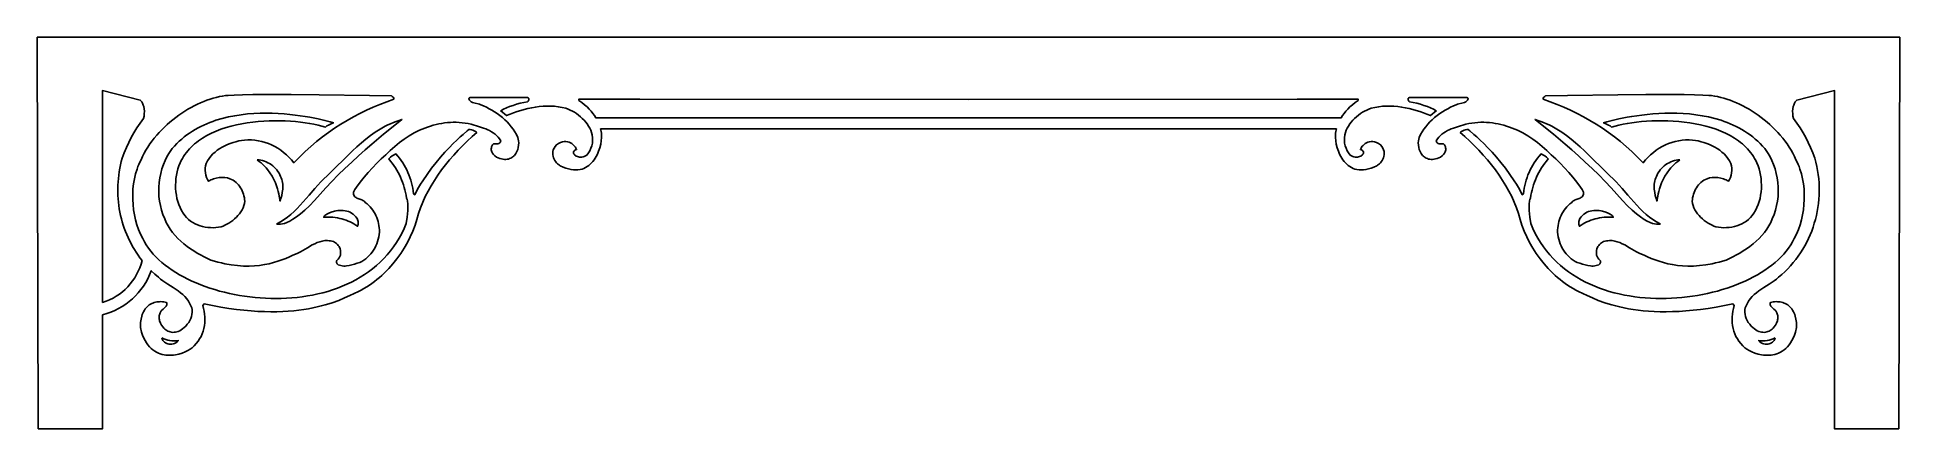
# Model space of a CAD drawing. Header units: millimetres. Extents: x -586 to -272, y 2105 to 2171.
import ezdxf

# ---------------------------------------------------------------- set-up
doc = ezdxf.new("R2010")
doc.units = ezdxf.units.MM
doc.header["$MEASUREMENT"] = 0

msp = doc.modelspace()

# ---------------------------------------------------------------- linework, layer by layer
for points in [[(-575.152527, 2123.859863), (-575.150696, 2104.650391), (-585.989929, 2104.65332), (-586.169006, 2170.640625), (-428.951904, 2170.640625), (-271.734528, 2170.640625), (-271.913727, 2104.65332), (-282.752808, 2104.650391), (-282.749115, 2161.650391), (-289.11261, 2160.049316), (-289.250275, 2159.896973), (-289.371613, 2159.733887), (-289.477234, 2159.561523), (-289.567688, 2159.381348), (-289.643524, 2159.193359), (-289.705292, 2158.999512), (-289.788849, 2158.597656), (-289.822815, 2158.183105), (-289.811615, 2157.764648), (-289.759705, 2157.350586), (-289.671509, 2156.94873), (-289.083221, 2156.149902), (-288.543091, 2155.350098), (-288.046906, 2154.543945), (-287.590515, 2153.727539), (-287.169647, 2152.896484), (-286.780121, 2152.044922), (-286.417725, 2151.168945), (-286.078217, 2150.26416), (-285.894806, 2149.575195), (-285.737396, 2148.883301), (-285.605835, 2148.189453), (-285.499908, 2147.493652), (-285.419403, 2146.797363), (-285.364197, 2146.100586), (-285.334076, 2145.404297), (-285.328827, 2144.709473), (-285.348297, 2144.016113), (-285.392273, 2143.325684), (-285.460602, 2142.638184), (-285.55307, 2141.955078), (-285.669495, 2141.276367), (-285.809723, 2140.603027), (-285.973511, 2139.936035), (-286.160706, 2139.275391), (-286.371155, 2138.622559), (-286.604584, 2137.977539), (-286.860901, 2137.341309), (-287.139832, 2136.714844), (-287.441284, 2136.098145), (-287.764984, 2135.492676), (-288.110809, 2134.898926), (-288.478516, 2134.317383), (-288.867981, 2133.748535), (-289.278961, 2133.193848), (-289.711304, 2132.652832), (-290.164825, 2132.127441), (-290.639313, 2131.617676), (-291.134613, 2131.124512), (-291.650513, 2130.647949), (-292.186829, 2130.189941), (-292.562622, 2129.874512), (-292.960266, 2129.575684), (-293.80014, 2129.009277), (-294.664337, 2128.45752), (-295.510712, 2127.886719), (-295.914063, 2127.584473), (-296.297211, 2127.264648), (-296.654816, 2126.92334), (-296.981689, 2126.557129), (-297.272552, 2126.160645), (-297.522095, 2125.730957), (-297.629761, 2125.501953), (-297.725128, 2125.263184), (-297.807526, 2125.013672), (-297.876312, 2124.75293), (-297.87915, 2124.319824), (-297.842651, 2123.922363), (-297.766846, 2123.553711), (-297.651703, 2123.208008), (-297.497284, 2122.879395), (-297.303528, 2122.562012), (-297.070526, 2122.249023), (-296.798218, 2121.93457), (-296.539673, 2121.69043), (-296.28363, 2121.482422), (-296.030609, 2121.308594), (-295.781158, 2121.16748), (-295.535858, 2121.057129), (-295.295258, 2120.977051), (-295.059875, 2120.924316), (-294.830292, 2120.898438), (-294.607056, 2120.897461), (-294.390686, 2120.919922), (-294.181763, 2120.964355), (-293.980835, 2121.028809), (-293.788422, 2121.111816), (-293.605103, 2121.211914), (-293.431427, 2121.328125), (-293.267944, 2121.458008), (-293.115173, 2121.600098), (-292.973724, 2121.753418), (-292.726837, 2122.086426), (-292.531708, 2122.443848), (-292.392731, 2122.813965), (-292.345673, 2123), (-292.314301, 2123.184082), (-292.299164, 2123.365234), (-292.300842, 2123.541992), (-292.319824, 2123.711914), (-292.356689, 2123.874512), (-292.412018, 2124.027344), (-292.486328, 2124.169434), (-292.531555, 2124.296387), (-292.597351, 2124.414063), (-292.679932, 2124.523926), (-292.775513, 2124.627441), (-292.990631, 2124.821289), (-293.212524, 2125.007813), (-293.411011, 2125.19873), (-293.492035, 2125.299805), (-293.555908, 2125.406738), (-293.598846, 2125.520996), (-293.617065, 2125.643555), (-293.606812, 2125.776367), (-293.564331, 2125.921387), (-293.331238, 2125.981445), (-293.096619, 2126.026367), (-292.861298, 2126.055176), (-292.626099, 2126.069336), (-292.391846, 2126.067871), (-292.159332, 2126.050781), (-291.929382, 2126.019043), (-291.70282, 2125.97168), (-291.480469, 2125.909668), (-291.263153, 2125.832031), (-291.051697, 2125.739746), (-290.846893, 2125.632324), (-290.649567, 2125.510254), (-290.460541, 2125.373535), (-290.28067, 2125.22168), (-290.110718, 2125.055664), (-289.95636, 2124.838867), (-289.815216, 2124.612793), (-289.687469, 2124.378418), (-289.573303, 2124.135742), (-289.472778, 2123.885742), (-289.386108, 2123.629883), (-289.254852, 2123.102539), (-289.180664, 2122.560059), (-289.164734, 2122.008789), (-289.178986, 2121.732422), (-289.208221, 2121.456055), (-289.252625, 2121.180664), (-289.312317, 2120.907715), (-289.502716, 2120.399414), (-289.71109, 2119.933594), (-289.936188, 2119.508301), (-290.176666, 2119.122559), (-290.431274, 2118.774902), (-290.698639, 2118.463867), (-290.977509, 2118.187988), (-291.266602, 2117.945313), (-291.564545, 2117.734863), (-291.870087, 2117.554688), (-292.181946, 2117.403809), (-292.498749, 2117.280273), (-292.819244, 2117.183105), (-293.14212, 2117.110352), (-293.466064, 2117.060547), (-293.789795, 2117.032715), (-294.112, 2117.024414), (-294.431366, 2117.035156), (-294.746613, 2117.063477), (-295.056427, 2117.106934), (-295.654541, 2117.234863), (-296.215271, 2117.408203), (-296.728241, 2117.61377), (-297.183014, 2117.84082), (-297.569183, 2118.077148), (-297.876312, 2118.310547), (-298.250702, 2118.647949), (-298.588074, 2119.009766), (-298.888885, 2119.393555), (-299.153595, 2119.797363), (-299.382629, 2120.219238), (-299.576416, 2120.65625), (-299.735413, 2121.107422), (-299.860046, 2121.569336), (-299.950745, 2122.041016), (-300.007996, 2122.519531), (-300.032166, 2123.00293), (-300.023743, 2123.48877), (-299.983154, 2123.975586), (-299.910858, 2124.460938), (-299.807251, 2124.942383), (-299.672821, 2125.417969), (-299.892426, 2125.699707), (-301.337402, 2125.408203), (-302.732056, 2125.15625), (-304.077362, 2124.942383), (-305.374268, 2124.765137), (-306.623779, 2124.622559), (-307.826813, 2124.513184), (-308.984375, 2124.435547), (-310.097412, 2124.387207), (-311.16687, 2124.367188), (-312.193756, 2124.373047), (-313.179016, 2124.404297), (-314.123627, 2124.458496), (-315.028534, 2124.533691), (-315.894684, 2124.628906), (-316.723114, 2124.741699), (-317.514709, 2124.871094), (-318.270477, 2125.015137), (-318.991394, 2125.172363), (-319.678375, 2125.34082), (-320.332458, 2125.518555), (-320.954529, 2125.70459), (-321.545624, 2125.896484), (-322.638641, 2126.292969), (-323.619202, 2126.694336), (-324.495056, 2127.087402), (-325.963531, 2127.793457), (-326.433441, 2128.03418), (-326.896118, 2128.291016), (-327.351227, 2128.563965), (-327.798553, 2128.852539), (-328.237823, 2129.155273), (-328.668762, 2129.472656), (-329.091125, 2129.803711), (-329.504669, 2130.147949), (-329.909119, 2130.504395), (-330.30423, 2130.873535), (-331.065308, 2131.64502), (-331.785858, 2132.458008), (-332.463806, 2133.308105), (-333.097107, 2134.190918), (-333.683594, 2135.102539), (-334.221283, 2136.038086), (-334.708069, 2136.993164), (-335.141846, 2137.963379), (-335.520569, 2138.944336), (-335.842163, 2139.931641), (-336.104523, 2140.921387), (-336.43042, 2141.88623), (-336.807404, 2142.839844), (-337.232849, 2143.780762), (-337.70401, 2144.708984), (-338.218231, 2145.624023), (-338.772797, 2146.524414), (-339.365021, 2147.410645), (-339.992218, 2148.28125), (-340.651703, 2149.135254), (-341.34079, 2149.973145), (-342.056763, 2150.793457), (-342.796936, 2151.596191), (-343.558655, 2152.379883), (-344.339203, 2153.144531), (-345.135895, 2153.88916), (-345.946014, 2154.613281), (-345.820496, 2154.697754), (-345.498016, 2154.877441), (-345.2883, 2154.969238), (-345.059814, 2155.043457), (-344.822723, 2155.086426), (-344.587128, 2155.084961), (-344.319183, 2154.877441), (-343.613373, 2154.27832), (-343.125763, 2153.841309), (-342.564056, 2153.317383), (-341.940063, 2152.709961), (-341.265533, 2152.022949), (-340.552277, 2151.260254), (-339.812103, 2150.425293), (-339.056793, 2149.521484), (-338.298126, 2148.552734), (-337.547913, 2147.522949), (-336.817902, 2146.435547), (-336.464172, 2145.871582), (-336.119904, 2145.294434), (-335.786591, 2144.70459), (-335.465729, 2144.103027), (-335.246124, 2144.26416), (-335.19519, 2144.739258), (-335.124908, 2145.207031), (-335.035645, 2145.666992), (-334.927673, 2146.119141), (-334.801331, 2146.563477), (-334.656952, 2147.000488), (-334.494873, 2147.430664), (-334.315369, 2147.853027), (-334.118774, 2148.268555), (-333.905426, 2148.677246), (-333.675659, 2149.079102), (-333.429779, 2149.474121), (-333.168121, 2149.862305), (-332.890991, 2150.244141), (-332.598724, 2150.619629), (-332.291626, 2150.989258), (-331.969238, 2150.833984), (-331.659821, 2150.654297), (-331.361877, 2150.425293), (-331.216736, 2150.284668), (-331.073914, 2150.123047), (-331.376923, 2149.760742), (-331.66449, 2149.39209), (-331.936676, 2149.015625), (-332.193512, 2148.632813), (-332.434998, 2148.243164), (-332.661194, 2147.847168), (-332.872101, 2147.444336), (-333.06778, 2147.035156), (-333.24826, 2146.619629), (-333.413574, 2146.197754), (-333.563721, 2145.769531), (-333.69873, 2145.335449), (-333.818695, 2144.89502), (-333.923584, 2144.44873), (-334.013458, 2143.996582), (-334.088318, 2143.539063), (-334.159149, 2143.296875), (-334.215118, 2143.045898), (-334.286682, 2142.523438), (-334.311462, 2141.980469), (-334.297882, 2141.424805), (-334.254333, 2140.865723), (-334.189301, 2140.311035), (-334.02832, 2139.250488), (-333.666168, 2138.396484), (-333.269836, 2137.575684), (-332.840515, 2136.787598), (-332.379303, 2136.032227), (-331.88736, 2135.308594), (-331.365814, 2134.616699), (-330.815826, 2133.956543), (-330.238525, 2133.327148), (-329.63504, 2132.728027), (-329.006531, 2132.159668), (-328.354156, 2131.621094), (-327.679016, 2131.112305), (-326.982269, 2130.632813), (-326.265076, 2130.181641), (-325.528534, 2129.759766), (-324.773834, 2129.365723), (-324.002075, 2128.999512), (-323.214417, 2128.660645), (-322.412018, 2128.349121), (-321.595978, 2128.064453), (-320.767456, 2127.806152), (-319.927612, 2127.57373), (-319.077576, 2127.367676), (-318.218506, 2127.186523), (-317.351501, 2127.030273), (-316.477722, 2126.898926), (-315.598328, 2126.791504), (-314.714447, 2126.708496), (-313.827209, 2126.648926), (-312.937744, 2126.612793), (-312.047241, 2126.599609), (-311.15683, 2126.608887), (-310.267609, 2126.640137), (-309.380737, 2126.693848), (-308.497406, 2126.768555), (-307.618683, 2126.864258), (-306.745758, 2126.981445), (-305.87973, 2127.118652), (-305.02179, 2127.275879), (-304.173035, 2127.453125), (-303.334656, 2127.649414), (-302.507751, 2127.865234), (-301.693451, 2128.099121), (-300.892944, 2128.352051), (-300.107361, 2128.622559), (-299.337799, 2128.910645), (-298.585449, 2129.216309), (-297.85144, 2129.538574), (-297.136902, 2129.877441), (-296.442963, 2130.23291), (-295.770813, 2130.604004), (-295.121552, 2130.990723), (-294.496307, 2131.392578), (-293.896271, 2131.809082), (-293.32254, 2132.240234), (-292.776276, 2132.685547), (-292.258636, 2133.144531), (-291.770721, 2133.616699), (-291.31369, 2134.102539), (-290.888702, 2134.600586), (-290.496857, 2135.111328), (-290.139343, 2135.633789), (-289.817291, 2136.167969), (-289.53183, 2136.713379), (-289.17038, 2137.459473), (-288.850128, 2138.236816), (-288.572113, 2139.041016), (-288.337311, 2139.868164), (-288.146729, 2140.713867), (-288.001312, 2141.57373), (-287.90213, 2142.442871), (-287.850098, 2143.317383), (-287.846283, 2144.193359), (-287.891632, 2145.06543), (-287.987183, 2145.929688), (-288.133881, 2146.781738), (-288.332764, 2147.617676), (-288.584778, 2148.432129), (-288.731049, 2148.830566), (-288.890991, 2149.22168), (-289.064697, 2149.605957), (-289.252319, 2149.981934), (-289.504608, 2150.534668), (-289.781586, 2151.078613), (-290.082123, 2151.613281), (-290.405121, 2152.138184), (-290.749451, 2152.65332), (-291.113953, 2153.157227), (-291.497528, 2153.649902), (-291.899017, 2154.130859), (-292.317352, 2154.599609), (-292.751343, 2155.055176), (-293.19989, 2155.498047), (-293.661865, 2155.926758), (-294.136139, 2156.341797), (-294.621613, 2156.741699), (-295.117096, 2157.126465), (-295.621521, 2157.495605), (-296.133698, 2157.848145), (-296.652557, 2158.184082), (-297.176971, 2158.50293), (-297.70578, 2158.804199), (-298.237854, 2159.086914), (-298.772095, 2159.351563), (-299.307343, 2159.596191), (-299.842499, 2159.821777), (-300.376404, 2160.026855), (-300.90799, 2160.210938), (-301.436066, 2160.374023), (-301.959534, 2160.515625), (-302.477264, 2160.635254), (-302.988129, 2160.731445), (-303.490967, 2160.805176), (-303.984711, 2160.85498), (-304.998718, 2160.908691), (-306.395538, 2160.946289), (-308.113403, 2160.970703), (-310.090393, 2160.981934), (-314.574432, 2160.975098), (-319.352783, 2160.938965), (-327.813263, 2160.833496), (-331.513123, 2160.774414), (-331.668518, 2160.683594), (-331.827576, 2160.560547), (-331.890961, 2160.486328), (-331.934204, 2160.403809), (-331.950348, 2160.312012), (-331.932312, 2160.210938), (-330.7547, 2159.786621), (-329.594574, 2159.335938), (-328.451691, 2158.857422), (-327.325806, 2158.350098), (-326.216614, 2157.812012), (-325.123901, 2157.241699), (-324.047363, 2156.638184), (-322.986755, 2156), (-321.941833, 2155.325684), (-320.912292, 2154.61377), (-319.897919, 2153.863281), (-318.898407, 2153.072266), (-317.913544, 2152.239746), (-316.943024, 2151.364258), (-315.986603, 2150.444336), (-315.044006, 2149.479004), (-314.649445, 2149.962891), (-314.230316, 2150.41748), (-313.78833, 2150.841797), (-313.325104, 2151.235352), (-312.842377, 2151.597656), (-312.341736, 2151.927734), (-311.824921, 2152.225098), (-311.293549, 2152.489258), (-310.749329, 2152.719238), (-310.193909, 2152.915039), (-309.628937, 2153.075195), (-309.056122, 2153.199219), (-308.477081, 2153.287109), (-307.893524, 2153.337891), (-307.307129, 2153.350586), (-306.719513, 2153.324707), (-306.235291, 2153.250977), (-305.749847, 2153.157715), (-305.265747, 2153.043945), (-304.785492, 2152.908691), (-304.311676, 2152.751465), (-303.846832, 2152.571289), (-303.393524, 2152.367676), (-302.954254, 2152.139648), (-302.531586, 2151.88623), (-302.128082, 2151.606445), (-301.746246, 2151.300293), (-301.388672, 2150.966309), (-301.057892, 2150.604004), (-300.756439, 2150.212402), (-300.486877, 2149.790527), (-300.251709, 2149.338379), (-300.160065, 2148.954102), (-300.109558, 2148.561035), (-300.100189, 2148.165039), (-300.131989, 2147.772461), (-300.204956, 2147.38916), (-300.319092, 2147.021973), (-300.474426, 2146.675781), (-300.670929, 2146.35791), (-300.860901, 2146.47998), (-301.062866, 2146.589355), (-301.275208, 2146.686035), (-301.496368, 2146.77002), (-301.958893, 2146.900391), (-302.437744, 2146.97998), (-302.920319, 2147.009766), (-303.394012, 2146.989746), (-303.846222, 2146.919922), (-304.264313, 2146.800781), (-304.547638, 2146.679199), (-304.813721, 2146.534668), (-305.062653, 2146.368164), (-305.294556, 2146.181641), (-305.509491, 2145.977051), (-305.70755, 2145.755859), (-305.888824, 2145.52002), (-306.053406, 2145.270996), (-306.201385, 2145.010742), (-306.332825, 2144.740723), (-306.447845, 2144.462891), (-306.546509, 2144.179199), (-306.628937, 2143.890625), (-306.69516, 2143.599609), (-306.745331, 2143.307129), (-306.77951, 2143.015625), (-306.720642, 2142.635254), (-306.621033, 2142.265137), (-306.483917, 2141.905273), (-306.312592, 2141.557617), (-306.110229, 2141.222656), (-305.880157, 2140.901855), (-305.625549, 2140.595703), (-305.349701, 2140.305176), (-305.055817, 2140.03125), (-304.747192, 2139.775391), (-304.427032, 2139.538086), (-304.098602, 2139.320313), (-303.765167, 2139.123535), (-303.429932, 2138.948242), (-303.096161, 2138.79541), (-302.76712, 2138.666504), (-302.32254, 2138.602051), (-301.873596, 2138.561035), (-301.422485, 2138.544434), (-300.971405, 2138.552734), (-300.522552, 2138.587891), (-300.078094, 2138.649902), (-299.640289, 2138.740234), (-299.211243, 2138.860352), (-298.793213, 2139.010742), (-298.388367, 2139.192383), (-297.998901, 2139.406738), (-297.626984, 2139.654785), (-297.274872, 2139.937012), (-296.944702, 2140.254883), (-296.638672, 2140.609863), (-296.359009, 2141.001953), (-296.084351, 2141.454102), (-295.843933, 2141.932129), (-295.63736, 2142.432617), (-295.464264, 2142.952148), (-295.324249, 2143.487793), (-295.216949, 2144.036133), (-295.141998, 2144.59375), (-295.098999, 2145.157227), (-295.087555, 2145.723633), (-295.10733, 2146.288574), (-295.157928, 2146.850098), (-295.238983, 2147.403809), (-295.350067, 2147.947266), (-295.490845, 2148.476074), (-295.660919, 2148.987793), (-295.859924, 2149.479004), (-296.038757, 2149.849121), (-296.233429, 2150.20752), (-296.443512, 2150.554199), (-296.668488, 2150.889648), (-296.907959, 2151.213379), (-297.161469, 2151.526367), (-297.428528, 2151.828125), (-297.70871, 2152.119141), (-298.001556, 2152.398926), (-298.306641, 2152.668457), (-298.623474, 2152.927734), (-298.951599, 2153.17627), (-299.639984, 2153.643555), (-300.368195, 2154.070801), (-301.132599, 2154.459961), (-301.929565, 2154.812012), (-302.755463, 2155.12793), (-303.606689, 2155.40918), (-304.479614, 2155.65625), (-305.370636, 2155.871094), (-306.276123, 2156.054688), (-307.192444, 2156.208008), (-308.115997, 2156.332031), (-309.043152, 2156.428223), (-309.970276, 2156.497559), (-310.893768, 2156.541504), (-311.809998, 2156.561523), (-312.715363, 2156.557617), (-313.606201, 2156.531738), (-314.478943, 2156.485352), (-315.329956, 2156.418945), (-316.155579, 2156.333984), (-316.952209, 2156.231445), (-317.716278, 2156.112793), (-318.444092, 2155.979004), (-319.13208, 2155.831543), (-319.776581, 2155.670898), (-320.374023, 2155.499023), (-320.650146, 2155.692871), (-320.902252, 2155.842773), (-321.229614, 2156.001465), (-321.731506, 2156.224121), (-321.173401, 2156.391602), (-320.299896, 2156.621094), (-319.145905, 2156.886719), (-317.746338, 2157.162598), (-316.965363, 2157.296387), (-316.136078, 2157.422852), (-315.262878, 2157.539063), (-314.350067, 2157.64209), (-313.402069, 2157.728027), (-312.423187, 2157.793945), (-311.417847, 2157.836426), (-310.390381, 2157.852539), (-309.345154, 2157.839355), (-308.28653, 2157.79248), (-307.218872, 2157.709961), (-306.146515, 2157.587891), (-305.073883, 2157.42334), (-304.00531, 2157.212891), (-302.945129, 2156.953125), (-301.897766, 2156.641113), (-301.380219, 2156.464355), (-300.867523, 2156.273438), (-300.360199, 2156.067871), (-299.858795, 2155.847168), (-299.363861, 2155.611328), (-298.875946, 2155.358887), (-298.395599, 2155.09082), (-297.92334, 2154.805664), (-297.459717, 2154.503418), (-297.00531, 2154.183594), (-296.560638, 2153.846191), (-296.126282, 2153.489746), (-295.702728, 2153.115234), (-295.290558, 2152.721191), (-294.890289, 2152.308105), (-294.502533, 2151.874512), (-294.07132, 2151.242188), (-293.683868, 2150.579102), (-293.340912, 2149.887695), (-293.043182, 2149.172852), (-292.791412, 2148.4375), (-292.586334, 2147.685547), (-292.428711, 2146.92041), (-292.319214, 2146.146484), (-292.258606, 2145.366211), (-292.24762, 2144.584473), (-292.287018, 2143.804199), (-292.377472, 2143.029297), (-292.519745, 2142.263184), (-292.714569, 2141.509766), (-292.962677, 2140.772461), (-293.264832, 2140.055664), (-293.523102, 2139.441406), (-293.831024, 2138.851563), (-294.184479, 2138.285645), (-294.579254, 2137.744141), (-295.01123, 2137.227051), (-295.476257, 2136.733398), (-295.970154, 2136.263672), (-296.4888, 2135.817871), (-297.028046, 2135.395508), (-297.58371, 2134.996582), (-298.151672, 2134.621094), (-298.727753, 2134.268555), (-299.3078, 2133.939453), (-299.887695, 2133.633301), (-300.463257, 2133.350098), (-301.030334, 2133.089355), (-301.640656, 2132.90625), (-302.237244, 2132.743164), (-302.820282, 2132.599121), (-303.390045, 2132.473633), (-304.490631, 2132.275879), (-305.540863, 2132.14502), (-306.542664, 2132.075195), (-307.497894, 2132.061523), (-308.408417, 2132.099121), (-309.276184, 2132.183105), (-310.103027, 2132.307617), (-310.890869, 2132.468262), (-311.641571, 2132.65918), (-312.357056, 2132.875977), (-313.039185, 2133.112793), (-313.68985, 2133.364746), (-314.310913, 2133.627441), (-314.904327, 2133.894531), (-315.326691, 2134.055176), (-315.741425, 2134.246094), (-316.150299, 2134.459473), (-316.555084, 2134.689453), (-317.359375, 2135.17041), (-318.168304, 2135.633789), (-318.578888, 2135.841309), (-318.995941, 2136.024414), (-319.421143, 2136.174805), (-319.856323, 2136.287109), (-320.303192, 2136.353516), (-320.763489, 2136.367676), (-320.999237, 2136.352539), (-321.239014, 2136.321777), (-321.483032, 2136.274902), (-321.731506, 2136.210449), (-321.926239, 2136.125488), (-322.106201, 2136.010254), (-322.271637, 2135.869629), (-322.42276, 2135.709473), (-322.559875, 2135.535156), (-322.683167, 2135.352539), (-322.889313, 2134.981934), (-322.933258, 2134.688477), (-322.956146, 2134.410645), (-322.951874, 2134.147949), (-322.914368, 2133.899902), (-322.837555, 2133.664551), (-322.715363, 2133.441406), (-322.541718, 2133.22998), (-322.310516, 2133.028809), (-322.263428, 2132.929199), (-322.240906, 2132.827637), (-322.241333, 2132.727051), (-322.263031, 2132.628418), (-322.304382, 2132.535156), (-322.363739, 2132.448242), (-322.439453, 2132.370605), (-322.529907, 2132.303711), (-322.768158, 2132.211914), (-323.003815, 2132.145508), (-323.237213, 2132.102539), (-323.468567, 2132.080566), (-323.698181, 2132.077637), (-323.92627, 2132.091797), (-324.379059, 2132.160645), (-324.82901, 2132.270508), (-325.27829, 2132.40332), (-325.728943, 2132.541016), (-326.183105, 2132.666016), (-326.541016, 2132.849609), (-326.880707, 2133.058594), (-327.201813, 2133.291992), (-327.503876, 2133.547852), (-327.786499, 2133.824707), (-328.049316, 2134.121094), (-328.291901, 2134.435059), (-328.513824, 2134.765137), (-328.714691, 2135.110352), (-328.894073, 2135.468262), (-329.051605, 2135.837891), (-329.186859, 2136.216797), (-329.299438, 2136.604492), (-329.388916, 2136.998535), (-329.454865, 2137.397949), (-329.496918, 2137.800781), (-329.494171, 2138.175293), (-329.471039, 2138.54248), (-329.427704, 2138.902344), (-329.36441, 2139.255371), (-329.281342, 2139.600586), (-329.178711, 2139.9375), (-329.056702, 2140.266602), (-328.915527, 2140.586914), (-328.755432, 2140.898438), (-328.576569, 2141.201172), (-328.379181, 2141.494629), (-328.163452, 2141.778809), (-327.929596, 2142.052734), (-327.677826, 2142.316895), (-327.408325, 2142.570801), (-327.121307, 2142.813965), (-327.002655, 2142.948242), (-326.866119, 2143.058594), (-326.715271, 2143.149902), (-326.553772, 2143.226074), (-326.213348, 2143.351074), (-325.87381, 2143.468262), (-325.71347, 2143.534668), (-325.564209, 2143.611816), (-325.429718, 2143.70459), (-325.313568, 2143.816406), (-325.219391, 2143.952148), (-325.150848, 2144.116211), (-325.111542, 2144.3125), (-325.105133, 2144.545898), (-325.371643, 2144.974609), (-325.653809, 2145.399902), (-326.260223, 2146.23877), (-326.914856, 2147.060059), (-327.608032, 2147.863281), (-328.330231, 2148.64502), (-329.071838, 2149.404785), (-329.823273, 2150.139648), (-330.574921, 2150.848145), (-331.311859, 2151.562988), (-332.076935, 2152.240723), (-332.868866, 2152.87793), (-333.68631, 2153.47168), (-334.527954, 2154.018066), (-335.392517, 2154.51416), (-336.278656, 2154.957031), (-336.729401, 2155.157715), (-337.185028, 2155.343262), (-337.645416, 2155.51416), (-338.110382, 2155.669434), (-338.579742, 2155.809082), (-339.053345, 2155.932617), (-339.531036, 2156.039551), (-340.012634, 2156.129395), (-340.497986, 2156.20166), (-340.986908, 2156.256348), (-341.479279, 2156.29248), (-341.974915, 2156.310059), (-342.473602, 2156.309082), (-342.97525, 2156.288086), (-343.479645, 2156.247559), (-343.986664, 2156.186523), (-344.496094, 2156.10498), (-345.007813, 2156.002441), (-346.396545, 2155.573242), (-347.096466, 2155.336426), (-347.440491, 2155.204102), (-347.777679, 2155.059082), (-348.106018, 2154.898926), (-348.42334, 2154.722168), (-348.727539, 2154.525391), (-349.016571, 2154.306641), (-349.288269, 2154.063477), (-349.540588, 2153.793457), (-349.771362, 2153.494629), (-349.978516, 2153.164063), (-349.95343, 2153.059082), (-349.916351, 2152.969727), (-349.868408, 2152.89502), (-349.810669, 2152.833496), (-349.67038, 2152.744629), (-349.504364, 2152.693359), (-349.321503, 2152.669434), (-349.130676, 2152.662598), (-348.760742, 2152.659668), (-348.715118, 2152.615234), (-348.608856, 2152.487305), (-348.487671, 2152.283691), (-348.435791, 2152.15625), (-348.397339, 2152.013184), (-348.378052, 2151.855469), (-348.383636, 2151.683594), (-348.4198, 2151.499512), (-348.49231, 2151.303711), (-348.606873, 2151.097168), (-348.769165, 2150.881348), (-348.984924, 2150.656738), (-349.259918, 2150.424805), (-349.561554, 2150.297363), (-349.849304, 2150.198242), (-350.123383, 2150.125977), (-350.383911, 2150.079102), (-350.631042, 2150.056152), (-350.86496, 2150.056641), (-351.085815, 2150.078125), (-351.293823, 2150.120117), (-351.489105, 2150.180664), (-351.671844, 2150.258789), (-351.842194, 2150.353516), (-352.000336, 2150.462891), (-352.146423, 2150.585938), (-352.28064, 2150.721191), (-352.403107, 2150.867676), (-352.514038, 2151.023438), (-352.701904, 2151.358887), (-352.84552, 2151.716797), (-352.946289, 2152.086914), (-353.005493, 2152.458496), (-353.024414, 2152.820801), (-353.004456, 2153.163574), (-352.946899, 2153.476074), (-352.853119, 2153.747559), (-352.623291, 2154.229492), (-352.361938, 2154.694824), (-352.071228, 2155.142578), (-351.753357, 2155.572266), (-351.4104, 2155.984375), (-351.044617, 2156.37793), (-350.658081, 2156.753418), (-350.253052, 2157.109863), (-349.831604, 2157.447754), (-349.395966, 2157.766602), (-348.948273, 2158.065918), (-348.490692, 2158.345703), (-348.025391, 2158.605469), (-347.554535, 2158.845703), (-347.080292, 2159.064941), (-346.604797, 2159.26416), (-346.387695, 2159.367188), (-346.1586, 2159.441895), (-345.684174, 2159.548828), (-345.4487, 2159.604004), (-345.220917, 2159.674805), (-345.005798, 2159.772949), (-344.808228, 2159.908691), (-344.684753, 2160.04834), (-344.639862, 2160.126953), (-344.613617, 2160.208008), (-344.611725, 2160.288574), (-344.639801, 2160.364258), (-344.7034, 2160.433594), (-344.808228, 2160.492188), (-354.35022, 2160.492188), (-354.506592, 2160.479004), (-354.613464, 2160.446777), (-354.679657, 2160.401855), (-354.713989, 2160.350586), (-354.725342, 2160.299316), (-354.722504, 2160.254395), (-354.709625, 2160.210938), (-354.728149, 2160.13916), (-354.726257, 2160.074219), (-354.677307, 2159.959473), (-354.594604, 2159.859863), (-354.51001, 2159.76709), (-353.897827, 2159.650879), (-353.279938, 2159.511719), (-352.665771, 2159.351074), (-352.064697, 2159.168945), (-351.486053, 2158.96582), (-350.939209, 2158.742676), (-350.433594, 2158.499512), (-349.978516, 2158.237305), (-350.976715, 2157.452148), (-351.554871, 2157.687988), (-352.143341, 2157.911621), (-352.741302, 2158.120117), (-353.347839, 2158.3125), (-353.962158, 2158.486816), (-354.583252, 2158.641113), (-355.210358, 2158.773438), (-355.842529, 2158.881836), (-356.478943, 2158.965332), (-357.118652, 2159.020996), (-357.760864, 2159.047852), (-358.404602, 2159.043457), (-359.049072, 2159.006836), (-359.693359, 2158.935059), (-360.336609, 2158.82666), (-360.977905, 2158.680664), (-361.345032, 2158.543457), (-361.711243, 2158.382813), (-362.074127, 2158.19873), (-362.431427, 2157.993164), (-362.780762, 2157.766602), (-363.119812, 2157.52002), (-363.446228, 2157.254883), (-363.75769, 2156.97168), (-364.051819, 2156.671875), (-364.326294, 2156.356445), (-364.578796, 2156.025879), (-364.806946, 2155.682129), (-365.008423, 2155.325684), (-365.180908, 2154.95752), (-365.322083, 2154.578613), (-365.429504, 2154.19043), (-365.488861, 2153.717773), (-365.496704, 2153.251953), (-365.453613, 2152.796387), (-365.360046, 2152.354004), (-365.216522, 2151.928711), (-365.023529, 2151.523438), (-364.781616, 2151.14209), (-364.491211, 2150.787598), (-364.285278, 2150.642578), (-364.077942, 2150.535645), (-363.871338, 2150.463379), (-363.667725, 2150.42334), (-363.469299, 2150.412109), (-363.278229, 2150.426758), (-363.09668, 2150.463867), (-362.926941, 2150.52002), (-362.771118, 2150.592285), (-362.63147, 2150.678223), (-362.510132, 2150.773438), (-362.409332, 2150.875977), (-362.331299, 2150.981934), (-362.278168, 2151.088867), (-362.252197, 2151.192871), (-362.255524, 2151.291016), (-362.345093, 2151.434082), (-362.462708, 2151.570801), (-362.606445, 2151.67334), (-362.6875, 2151.703125), (-362.774414, 2151.713867), (-362.737793, 2151.824707), (-362.673401, 2151.956055), (-362.582214, 2152.102539), (-362.465088, 2152.257813), (-362.323029, 2152.415039), (-362.156921, 2152.568359), (-361.967773, 2152.711426), (-361.756439, 2152.838379), (-361.523926, 2152.942383), (-361.271118, 2153.018066), (-360.998962, 2153.058594), (-360.708374, 2153.058105), (-360.40036, 2153.009766), (-360.075806, 2152.908203), (-359.735657, 2152.746582), (-359.380798, 2152.519043), (-359.151245, 2152.233398), (-358.979797, 2151.947266), (-358.861755, 2151.662598), (-358.792419, 2151.380859), (-358.767029, 2151.10498), (-358.780884, 2150.835938), (-358.829285, 2150.576172), (-358.907471, 2150.327637), (-359.010742, 2150.092285), (-359.134399, 2149.87207), (-359.273682, 2149.668457), (-359.423889, 2149.483887), (-359.580322, 2149.320801), (-359.73822, 2149.180176), (-359.892883, 2149.063965), (-360.039612, 2148.975098), (-360.5242, 2148.750977), (-360.988708, 2148.572266), (-361.433411, 2148.4375), (-361.858582, 2148.344727), (-362.264526, 2148.291016), (-362.65155, 2148.274902), (-363.019897, 2148.294434), (-363.369934, 2148.347168), (-363.701843, 2148.431152), (-364.015961, 2148.544434), (-364.312561, 2148.68457), (-364.59198, 2148.849609), (-364.854431, 2149.037598), (-365.100281, 2149.246582), (-365.329773, 2149.474121), (-365.543152, 2149.718262), (-365.740784, 2149.977051), (-365.922913, 2150.248535), (-366.089844, 2150.530273), (-366.241821, 2150.820313), (-366.379211, 2151.116211), (-366.502197, 2151.416504), (-366.70636, 2152.021484), (-366.856567, 2152.618164), (-366.955139, 2153.189453), (-367.004333, 2153.719238), (-367.006531, 2154.19043), (-366.982788, 2154.462891), (-366.932068, 2154.779785), (-366.836609, 2155.196777), (-412.262939, 2155.192383), (-428.951904, 2155.191406), (-445.640625, 2155.192383), (-491.066925, 2155.196777), (-490.971619, 2154.780273), (-490.920898, 2154.462891), (-490.897125, 2154.19043), (-490.899353, 2153.719238), (-490.948608, 2153.189453), (-491.047241, 2152.618164), (-491.197449, 2152.021973), (-491.401611, 2151.416992), (-491.524628, 2151.116699), (-491.661987, 2150.820313), (-491.813965, 2150.530273), (-491.980896, 2150.248535), (-492.163025, 2149.977051), (-492.360626, 2149.718262), (-492.574005, 2149.474121), (-492.803467, 2149.246582), (-493.049286, 2149.037598), (-493.311737, 2148.849609), (-493.591125, 2148.68457), (-493.887726, 2148.544434), (-494.201843, 2148.431152), (-494.533752, 2148.347168), (-494.883728, 2148.294434), (-495.252075, 2148.274902), (-495.639069, 2148.291016), (-496.044983, 2148.344727), (-496.470154, 2148.4375), (-496.914856, 2148.572266), (-497.379333, 2148.750977), (-497.863922, 2148.975098), (-498.010712, 2149.063965), (-498.165436, 2149.180176), (-498.323364, 2149.320801), (-498.479828, 2149.483887), (-498.630066, 2149.668457), (-498.769348, 2149.87207), (-498.893005, 2150.092285), (-498.996277, 2150.327637), (-499.074463, 2150.576172), (-499.122803, 2150.835938), (-499.136658, 2151.10498), (-499.111237, 2151.380859), (-499.04187, 2151.662598), (-498.923798, 2151.947266), (-498.752319, 2152.233398), (-498.522705, 2152.519043), (-498.167999, 2152.746582), (-497.827911, 2152.908203), (-497.503418, 2153.009766), (-497.195404, 2153.058105), (-496.904846, 2153.058594), (-496.63269, 2153.018066), (-496.379883, 2152.942383), (-496.147308, 2152.838379), (-495.935974, 2152.711426), (-495.746765, 2152.567871), (-495.580627, 2152.414551), (-495.438538, 2152.257324), (-495.321381, 2152.102539), (-495.230164, 2151.956055), (-495.165741, 2151.824707), (-495.12912, 2151.713867), (-495.216095, 2151.703125), (-495.297211, 2151.67334), (-495.44101, 2151.570801), (-495.558594, 2151.433594), (-495.648132, 2151.291016), (-495.651489, 2151.192871), (-495.625549, 2151.088867), (-495.572449, 2150.982422), (-495.494385, 2150.876465), (-495.393616, 2150.773926), (-495.272278, 2150.678223), (-495.132568, 2150.592773), (-494.976746, 2150.52002), (-494.806946, 2150.463867), (-494.625366, 2150.426758), (-494.434265, 2150.412109), (-494.235809, 2150.42334), (-494.032166, 2150.463379), (-493.825592, 2150.535156), (-493.618225, 2150.642578), (-493.412323, 2150.787598), (-493.121979, 2151.14209), (-492.880066, 2151.523926), (-492.687103, 2151.929199), (-492.543579, 2152.354492), (-492.450012, 2152.796387), (-492.40686, 2153.252441), (-492.414673, 2153.717773), (-492.473938, 2154.19043), (-492.581482, 2154.578613), (-492.722687, 2154.95752), (-492.895233, 2155.325684), (-493.096771, 2155.682129), (-493.324951, 2156.026367), (-493.577454, 2156.356445), (-493.851929, 2156.671875), (-494.146057, 2156.97168), (-494.457458, 2157.254883), (-494.783844, 2157.52002), (-495.122864, 2157.766602), (-495.472168, 2157.993164), (-495.829468, 2158.19873), (-496.192322, 2158.382813), (-496.558502, 2158.543457), (-496.925629, 2158.680664), (-497.566956, 2158.82666), (-498.210205, 2158.935059), (-498.854492, 2159.006836), (-499.498962, 2159.043457), (-500.142761, 2159.047852), (-500.784943, 2159.020996), (-501.424683, 2158.965332), (-502.061066, 2158.881836), (-502.693237, 2158.773438), (-503.320343, 2158.641113), (-503.941467, 2158.486816), (-504.555725, 2158.3125), (-505.162292, 2158.120117), (-505.760223, 2157.911133), (-506.348694, 2157.687988), (-506.926819, 2157.452148), (-507.92511, 2158.237305), (-507.470215, 2158.499512), (-506.964661, 2158.742676), (-506.417877, 2158.96582), (-505.839233, 2159.168457), (-505.238098, 2159.350586), (-504.623871, 2159.51123), (-504.005859, 2159.650391), (-503.393524, 2159.76709), (-503.309082, 2159.859863), (-503.22641, 2159.959473), (-503.177399, 2160.07373), (-503.175476, 2160.13916), (-503.193909, 2160.210938), (-503.18103, 2160.254395), (-503.178162, 2160.299316), (-503.189484, 2160.350098), (-503.223816, 2160.401855), (-503.290039, 2160.446777), (-503.396912, 2160.479004), (-503.553314, 2160.492188), (-513.09552, 2160.492188), (-513.200317, 2160.433594), (-513.263916, 2160.364258), (-513.291992, 2160.288574), (-513.2901, 2160.208008), (-513.263916, 2160.126953), (-513.218994, 2160.047852), (-513.09552, 2159.908691), (-512.89801, 2159.772949), (-512.682983, 2159.675293), (-512.4552, 2159.604492), (-512.219727, 2159.548828), (-511.745178, 2159.441406), (-511.515991, 2159.367188), (-511.298706, 2159.26416), (-510.823334, 2159.064941), (-510.349152, 2158.845703), (-509.878326, 2158.605469), (-509.413086, 2158.345703), (-508.955505, 2158.065918), (-508.507813, 2157.766602), (-508.072174, 2157.447754), (-507.650726, 2157.109863), (-507.245667, 2156.75293), (-506.859131, 2156.37793), (-506.493286, 2155.983887), (-506.15033, 2155.572266), (-505.832367, 2155.14209), (-505.541626, 2154.694824), (-505.280273, 2154.229492), (-505.050415, 2153.747559), (-504.956665, 2153.476074), (-504.899139, 2153.163574), (-504.879181, 2152.820801), (-504.898132, 2152.458496), (-504.957336, 2152.086914), (-505.058075, 2151.716797), (-505.201721, 2151.358398), (-505.389587, 2151.022949), (-505.500488, 2150.867188), (-505.622986, 2150.720703), (-505.757172, 2150.585449), (-505.903259, 2150.462402), (-506.061401, 2150.353027), (-506.23175, 2150.258301), (-506.414459, 2150.180176), (-506.609741, 2150.119629), (-506.817749, 2150.077637), (-507.038605, 2150.056152), (-507.272522, 2150.056152), (-507.519653, 2150.078613), (-507.780151, 2150.125488), (-508.054199, 2150.198242), (-508.34198, 2150.297363), (-508.643616, 2150.424805), (-508.91861, 2150.657227), (-509.134399, 2150.881836), (-509.296722, 2151.097656), (-509.411255, 2151.304199), (-509.483765, 2151.5), (-509.519958, 2151.684082), (-509.525513, 2151.855957), (-509.506226, 2152.013672), (-509.467773, 2152.156738), (-509.415894, 2152.28418), (-509.294708, 2152.487305), (-509.188416, 2152.615234), (-509.142822, 2152.659668), (-508.77298, 2152.662598), (-508.582153, 2152.668945), (-508.399261, 2152.692871), (-508.233215, 2152.744141), (-508.092896, 2152.833008), (-508.035187, 2152.894531), (-507.987244, 2152.969238), (-507.950195, 2153.058594), (-507.92511, 2153.164063), (-508.132263, 2153.494629), (-508.363068, 2153.793945), (-508.615356, 2154.063477), (-508.887085, 2154.306641), (-509.176086, 2154.525391), (-509.480347, 2154.722168), (-509.797668, 2154.899414), (-510.125977, 2155.059082), (-510.463196, 2155.204102), (-510.80719, 2155.336426), (-511.507111, 2155.573242), (-512.895752, 2156.002441), (-513.407471, 2156.10498), (-513.916931, 2156.186523), (-514.42395, 2156.247559), (-514.928345, 2156.288086), (-515.429993, 2156.309082), (-515.928711, 2156.310547), (-516.424377, 2156.29248), (-516.916748, 2156.256348), (-517.405701, 2156.20166), (-517.891052, 2156.129395), (-518.372681, 2156.039551), (-518.850342, 2155.932617), (-519.323975, 2155.809082), (-519.793335, 2155.669434), (-520.258301, 2155.51416), (-520.718689, 2155.343262), (-521.174316, 2155.157227), (-521.625061, 2154.957031), (-522.511169, 2154.51416), (-523.375732, 2154.017578), (-524.217407, 2153.471191), (-525.03479, 2152.877441), (-525.826721, 2152.240234), (-526.591797, 2151.562988), (-527.328735, 2150.848145), (-528.080444, 2150.139648), (-528.831909, 2149.404785), (-529.573547, 2148.645508), (-530.295715, 2147.863281), (-530.988892, 2147.060547), (-531.643433, 2146.238281), (-532.249756, 2145.399902), (-532.53186, 2144.974609), (-532.79834, 2144.545898), (-532.791931, 2144.312988), (-532.752686, 2144.116699), (-532.684143, 2143.952637), (-532.590027, 2143.816895), (-532.473877, 2143.705078), (-532.339417, 2143.612305), (-532.190186, 2143.535156), (-532.029846, 2143.46875), (-531.690369, 2143.351563), (-531.349915, 2143.226074), (-531.188354, 2143.149902), (-531.037537, 2143.058594), (-530.90094, 2142.948242), (-530.782227, 2142.813965), (-530.495178, 2142.570801), (-530.225708, 2142.316895), (-529.973938, 2142.052734), (-529.740112, 2141.778809), (-529.524353, 2141.494629), (-529.326965, 2141.201172), (-529.148132, 2140.898438), (-528.988037, 2140.586426), (-528.846924, 2140.266113), (-528.724915, 2139.937012), (-528.622314, 2139.600098), (-528.539246, 2139.254883), (-528.475952, 2138.902344), (-528.432617, 2138.541992), (-528.409485, 2138.174805), (-528.406738, 2137.800781), (-528.448853, 2137.397949), (-528.514893, 2136.999023), (-528.604431, 2136.604492), (-528.717041, 2136.217285), (-528.852295, 2135.837891), (-529.009827, 2135.468262), (-529.189209, 2135.110352), (-529.390076, 2134.765625), (-529.612, 2134.435059), (-529.854553, 2134.121094), (-530.11731, 2133.824707), (-530.399902, 2133.547852), (-530.701965, 2133.291992), (-531.02301, 2133.058594), (-531.362671, 2132.849121), (-531.72052, 2132.666016), (-532.174744, 2132.541016), (-532.625427, 2132.402832), (-533.074707, 2132.270508), (-533.524658, 2132.160645), (-533.977417, 2132.091309), (-534.205444, 2132.077637), (-534.435059, 2132.080078), (-534.666382, 2132.102051), (-534.899719, 2132.145508), (-535.135376, 2132.211914), (-535.373535, 2132.303711), (-535.464111, 2132.370605), (-535.539917, 2132.448242), (-535.599304, 2132.535156), (-535.640625, 2132.628418), (-535.662354, 2132.727051), (-535.66272, 2132.827637), (-535.640198, 2132.929199), (-535.59314, 2133.028809), (-535.362, 2133.22998), (-535.188354, 2133.441406), (-535.066162, 2133.664551), (-534.989319, 2133.899414), (-534.951782, 2134.147949), (-534.94751, 2134.410156), (-534.970337, 2134.687988), (-535.014221, 2134.981934), (-535.220581, 2135.352539), (-535.343872, 2135.535645), (-535.481018, 2135.709473), (-535.63208, 2135.869629), (-535.797485, 2136.009766), (-535.977356, 2136.125488), (-536.171997, 2136.210449), (-536.420532, 2136.274902), (-536.664551, 2136.321777), (-536.904297, 2136.352539), (-537.140076, 2136.367676), (-537.600403, 2136.353516), (-538.047241, 2136.287109), (-538.482422, 2136.174805), (-538.907715, 2136.024414), (-539.324707, 2135.841309), (-539.735352, 2135.633789), (-540.544312, 2135.17041), (-541.348572, 2134.689453), (-541.753357, 2134.459473), (-542.162231, 2134.246094), (-542.576904, 2134.055176), (-542.999207, 2133.894531), (-543.592651, 2133.627441), (-544.213745, 2133.365234), (-544.864441, 2133.112793), (-545.54657, 2132.875977), (-546.262024, 2132.65918), (-547.012756, 2132.468262), (-547.800598, 2132.307617), (-548.627441, 2132.183105), (-549.495239, 2132.099121), (-550.405762, 2132.061523), (-551.360962, 2132.075195), (-552.362793, 2132.144531), (-553.412964, 2132.275879), (-554.51355, 2132.473633), (-555.083313, 2132.599121), (-555.666321, 2132.743164), (-556.262878, 2132.90625), (-556.87323, 2133.089355), (-557.440369, 2133.350098), (-558.015991, 2133.633301), (-558.595886, 2133.939453), (-559.175964, 2134.268555), (-559.752075, 2134.620605), (-560.320007, 2134.996094), (-560.875732, 2135.39502), (-561.414917, 2135.817383), (-561.933594, 2136.263672), (-562.42749, 2136.73291), (-562.892456, 2137.226563), (-563.324463, 2137.744141), (-563.719177, 2138.285645), (-564.072632, 2138.851074), (-564.380554, 2139.440918), (-564.638794, 2140.055664), (-564.94104, 2140.772949), (-565.189209, 2141.509766), (-565.384033, 2142.263184), (-565.526367, 2143.029297), (-565.616821, 2143.804199), (-565.65625, 2144.584961), (-565.645264, 2145.366699), (-565.584656, 2146.146484), (-565.475159, 2146.920898), (-565.317505, 2147.685547), (-565.112366, 2148.4375), (-564.860596, 2149.172852), (-564.562866, 2149.887695), (-564.219849, 2150.579102), (-563.832397, 2151.242188), (-563.401123, 2151.874512), (-563.013367, 2152.308105), (-562.613098, 2152.72168), (-562.200928, 2153.115234), (-561.777405, 2153.490234), (-561.343018, 2153.846191), (-560.898376, 2154.184082), (-560.44397, 2154.503418), (-559.980347, 2154.805664), (-559.508118, 2155.09082), (-559.027771, 2155.359375), (-558.539856, 2155.611328), (-558.044922, 2155.847656), (-557.543579, 2156.068359), (-557.036255, 2156.273926), (-556.52356, 2156.464844), (-556.005981, 2156.641602), (-554.958618, 2156.953613), (-553.898499, 2157.213379), (-552.829895, 2157.423828), (-551.757263, 2157.588379), (-550.684937, 2157.710449), (-549.61731, 2157.792969), (-548.558655, 2157.839355), (-547.513428, 2157.853027), (-546.485962, 2157.836914), (-545.480591, 2157.793945), (-544.50177, 2157.728027), (-543.553711, 2157.64209), (-542.64093, 2157.539551), (-541.7677, 2157.422852), (-540.938416, 2157.296387), (-540.15741, 2157.162598), (-538.757813, 2156.886719), (-537.60376, 2156.621094), (-536.730225, 2156.391602), (-536.171997, 2156.224121), (-536.674194, 2156.001465), (-537.001526, 2155.842285), (-537.253479, 2155.692871), (-537.529541, 2155.499023), (-538.126953, 2155.671387), (-538.771484, 2155.831543), (-539.459473, 2155.979492), (-540.187256, 2156.113281), (-540.951294, 2156.231934), (-541.747986, 2156.334473), (-542.573608, 2156.419434), (-543.424622, 2156.48584), (-544.297363, 2156.532227), (-545.188171, 2156.558105), (-546.093567, 2156.561523), (-547.009766, 2156.541992), (-547.933289, 2156.498047), (-548.860413, 2156.428711), (-549.787598, 2156.33252), (-550.711121, 2156.208008), (-551.627441, 2156.054688), (-552.532898, 2155.871582), (-553.42395, 2155.656738), (-554.296875, 2155.40918), (-555.148071, 2155.12793), (-555.973999, 2154.812012), (-556.770935, 2154.459961), (-557.535339, 2154.070801), (-558.26355, 2153.643555), (-558.951904, 2153.17627), (-559.280029, 2152.927734), (-559.596863, 2152.668457), (-559.901917, 2152.398926), (-560.194824, 2152.119141), (-560.474976, 2151.828125), (-560.742004, 2151.526367), (-560.995544, 2151.213379), (-561.234985, 2150.889648), (-561.459961, 2150.554199), (-561.670044, 2150.20752), (-561.864685, 2149.849121), (-562.043518, 2149.479004), (-562.242554, 2148.988281), (-562.412659, 2148.476563), (-562.553467, 2147.947754), (-562.664612, 2147.404297), (-562.745667, 2146.850586), (-562.796265, 2146.289063), (-562.81604, 2145.724121), (-562.804626, 2145.157715), (-562.761658, 2144.594238), (-562.686707, 2144.036621), (-562.579407, 2143.488281), (-562.439392, 2142.952148), (-562.266235, 2142.432617), (-562.059692, 2141.932129), (-561.819214, 2141.454102), (-561.544495, 2141.001953), (-561.264832, 2140.609863), (-560.958862, 2140.254883), (-560.628662, 2139.937012), (-560.27655, 2139.654785), (-559.904663, 2139.406738), (-559.515198, 2139.192383), (-559.110352, 2139.010254), (-558.692322, 2138.860352), (-558.263306, 2138.740234), (-557.8255, 2138.649414), (-557.381042, 2138.587402), (-556.93219, 2138.552734), (-556.481079, 2138.544434), (-556.029968, 2138.561035), (-555.580994, 2138.602051), (-555.136414, 2138.666504), (-554.807373, 2138.79541), (-554.473633, 2138.948242), (-554.138428, 2139.124023), (-553.804993, 2139.320801), (-553.476563, 2139.538574), (-553.156372, 2139.775391), (-552.847778, 2140.031738), (-552.553894, 2140.305176), (-552.278015, 2140.595703), (-552.023438, 2140.901855), (-551.793335, 2141.222656), (-551.590942, 2141.557617), (-551.419617, 2141.905273), (-551.282532, 2142.264648), (-551.182922, 2142.635254), (-551.124023, 2143.015625), (-551.158203, 2143.307617), (-551.208374, 2143.599609), (-551.274658, 2143.891113), (-551.357056, 2144.179688), (-551.45575, 2144.463379), (-551.570801, 2144.741211), (-551.702209, 2145.010742), (-551.85022, 2145.270996), (-552.014832, 2145.52002), (-552.196106, 2145.755859), (-552.394165, 2145.976563), (-552.609131, 2146.181152), (-552.841003, 2146.367676), (-553.089966, 2146.53418), (-553.356018, 2146.679199), (-553.639343, 2146.800781), (-554.057556, 2146.919922), (-554.509827, 2146.989746), (-554.983582, 2147.009766), (-555.466187, 2146.97998), (-555.945007, 2146.899902), (-556.407471, 2146.77002), (-556.628601, 2146.686035), (-556.840881, 2146.589355), (-557.042786, 2146.47998), (-557.232727, 2146.35791), (-557.429321, 2146.67627), (-557.584656, 2147.021973), (-557.698853, 2147.389648), (-557.77179, 2147.772949), (-557.803589, 2148.165039), (-557.794189, 2148.561035), (-557.743652, 2148.954102), (-557.651917, 2149.338379), (-557.416809, 2149.790527), (-557.147278, 2150.212402), (-556.845825, 2150.604004), (-556.515076, 2150.966309), (-556.157532, 2151.300293), (-555.775696, 2151.606445), (-555.372192, 2151.88623), (-554.949524, 2152.139648), (-554.510254, 2152.367676), (-554.056885, 2152.571289), (-553.592041, 2152.751465), (-553.118225, 2152.908691), (-552.637939, 2153.043457), (-552.153809, 2153.157715), (-551.668335, 2153.250977), (-551.184021, 2153.324707), (-550.596436, 2153.350586), (-550.01001, 2153.337891), (-549.426514, 2153.287109), (-548.847473, 2153.199219), (-548.274658, 2153.075195), (-547.709717, 2152.914551), (-547.154297, 2152.719238), (-546.610046, 2152.48877), (-546.078735, 2152.224609), (-545.56189, 2151.927246), (-545.061279, 2151.597168), (-544.578552, 2151.234863), (-544.115295, 2150.841309), (-543.67334, 2150.416992), (-543.254211, 2149.962402), (-542.859619, 2149.479004), (-541.917053, 2150.444824), (-540.960693, 2151.364746), (-539.990173, 2152.240234), (-539.005371, 2153.072754), (-538.005859, 2153.86377), (-536.991516, 2154.614258), (-535.961975, 2155.326172), (-534.917053, 2156.000488), (-533.856445, 2156.638184), (-532.779907, 2157.241699), (-531.687134, 2157.812012), (-530.577942, 2158.350098), (-529.452026, 2158.857422), (-528.309082, 2159.335938), (-527.148926, 2159.786621), (-525.971191, 2160.210938), (-525.953369, 2160.312012), (-525.969604, 2160.403809), (-526.012878, 2160.486328), (-526.076233, 2160.560547), (-526.235168, 2160.683594), (-526.390442, 2160.774414), (-530.090271, 2160.833496), (-538.550781, 2160.938965), (-543.329163, 2160.975098), (-547.813232, 2160.981934), (-549.790222, 2160.970215), (-551.508057, 2160.946289), (-552.904907, 2160.908691), (-553.918945, 2160.85498), (-554.412659, 2160.805176), (-554.915527, 2160.731934), (-555.426331, 2160.635254), (-555.944092, 2160.516113), (-556.467529, 2160.374512), (-556.995605, 2160.211426), (-557.527161, 2160.026855), (-558.061096, 2159.821777), (-558.596191, 2159.59668), (-559.13147, 2159.351563), (-559.66571, 2159.087402), (-560.197754, 2158.804688), (-560.726563, 2158.503418), (-561.250977, 2158.18457), (-561.769775, 2157.848633), (-562.281982, 2157.495605), (-562.786377, 2157.126465), (-563.28186, 2156.741699), (-563.767334, 2156.341797), (-564.241577, 2155.926758), (-564.703552, 2155.498047), (-565.1521, 2155.055176), (-565.586121, 2154.599121), (-566.004456, 2154.130371), (-566.405945, 2153.649414), (-566.78949, 2153.156738), (-567.153992, 2152.652832), (-567.498291, 2152.138184), (-567.821289, 2151.613281), (-568.121887, 2151.078613), (-568.398865, 2150.534668), (-568.651123, 2149.981934), (-568.838806, 2149.605957), (-569.012573, 2149.222168), (-569.172546, 2148.830566), (-569.318848, 2148.432617), (-569.570984, 2147.617676), (-569.769897, 2146.781738), (-569.916626, 2145.929688), (-570.012207, 2145.06543), (-570.057556, 2144.193359), (-570.053772, 2143.317383), (-570.001709, 2142.442871), (-569.902466, 2141.57373), (-569.757019, 2140.713867), (-569.566406, 2139.868164), (-569.331543, 2139.041016), (-569.053467, 2138.236328), (-568.733154, 2137.459473), (-568.371643, 2136.713379), (-568.086182, 2136.167969), (-567.764099, 2135.633789), (-567.406616, 2135.111328), (-567.014832, 2134.600586), (-566.589844, 2134.102539), (-566.132813, 2133.617188), (-565.644958, 2133.144531), (-565.127319, 2132.685547), (-564.581055, 2132.240234), (-564.007324, 2131.809082), (-563.407288, 2131.392578), (-562.782104, 2130.990723), (-562.132813, 2130.604004), (-561.460693, 2130.23291), (-560.766785, 2129.87793), (-560.052246, 2129.538574), (-559.318237, 2129.216309), (-558.565857, 2128.910645), (-557.796326, 2128.622559), (-557.010742, 2128.352051), (-556.210266, 2128.099609), (-555.395996, 2127.865234), (-554.569092, 2127.649414), (-553.730713, 2127.453125), (-552.881958, 2127.275879), (-552.023987, 2127.118652), (-551.15802, 2126.981445), (-550.285034, 2126.864746), (-549.406372, 2126.768555), (-548.52301, 2126.693848), (-547.636169, 2126.640137), (-546.746948, 2126.608887), (-545.856506, 2126.599609), (-544.966003, 2126.612793), (-544.076538, 2126.648926), (-543.189331, 2126.708496), (-542.30542, 2126.791504), (-541.426025, 2126.898926), (-540.552246, 2127.030273), (-539.685242, 2127.186035), (-538.826172, 2127.367188), (-537.976135, 2127.57373), (-537.136292, 2127.806152), (-536.307739, 2128.064453), (-535.491699, 2128.349121), (-534.689331, 2128.660645), (-533.901611, 2128.999512), (-533.129883, 2129.365234), (-532.375183, 2129.759277), (-531.638611, 2130.181641), (-530.921387, 2130.632324), (-530.22467, 2131.112305), (-529.5495, 2131.621094), (-528.897095, 2132.159668), (-528.268616, 2132.728027), (-527.6651, 2133.32666), (-527.08783, 2133.956055), (-526.537781, 2134.616699), (-526.016235, 2135.308594), (-525.524292, 2136.032227), (-525.063049, 2136.787598), (-524.633728, 2137.575684), (-524.237427, 2138.396484), (-523.875244, 2139.250488), (-523.714355, 2140.311035), (-523.649353, 2140.865723), (-523.605774, 2141.424805), (-523.592163, 2141.980469), (-523.616882, 2142.523438), (-523.688477, 2143.045898), (-523.744385, 2143.296875), (-523.815186, 2143.539063), (-523.890137, 2143.99707), (-523.97998, 2144.449219), (-524.0849, 2144.895508), (-524.204895, 2145.335938), (-524.339905, 2145.77002), (-524.490112, 2146.198242), (-524.655396, 2146.620117), (-524.835876, 2147.035645), (-525.031555, 2147.444824), (-525.242493, 2147.847168), (-525.468628, 2148.243652), (-525.710144, 2148.632813), (-525.966919, 2149.015625), (-526.239075, 2149.391602), (-526.526611, 2149.760742), (-526.829529, 2150.123047), (-526.686768, 2150.284668), (-526.541687, 2150.425293), (-526.243774, 2150.653809), (-525.934326, 2150.833984), (-525.611938, 2150.989258), (-525.304871, 2150.619629), (-525.012634, 2150.244141), (-524.735474, 2149.862305), (-524.473877, 2149.474121), (-524.227966, 2149.079102), (-523.99823, 2148.677246), (-523.784912, 2148.268555), (-523.588318, 2147.853027), (-523.408813, 2147.430664), (-523.246704, 2147.000488), (-523.102295, 2146.563477), (-522.975952, 2146.119141), (-522.867981, 2145.666992), (-522.778687, 2145.207031), (-522.708435, 2144.739258), (-522.657532, 2144.26416), (-522.437927, 2144.103027), (-522.117065, 2144.70459), (-521.783813, 2145.294434), (-521.439575, 2145.871582), (-521.085876, 2146.435547), (-520.355896, 2147.522949), (-519.605652, 2148.552734), (-518.846985, 2149.521484), (-518.091675, 2150.424805), (-517.351501, 2151.259766), (-516.638245, 2152.022461), (-515.963684, 2152.709473), (-515.339661, 2153.316895), (-514.777893, 2153.84082), (-514.290283, 2154.27832), (-513.584473, 2154.877441), (-513.316528, 2155.084961), (-513.080994, 2155.086426), (-512.843933, 2155.043457), (-512.615417, 2154.969238), (-512.405701, 2154.87793), (-512.08313, 2154.697754), (-511.95752, 2154.613281), (-512.7677, 2153.88916), (-513.564453, 2153.144531), (-514.344971, 2152.379883), (-515.106689, 2151.596191), (-515.846924, 2150.793457), (-516.562866, 2149.973145), (-517.251953, 2149.135254), (-517.911438, 2148.280762), (-518.538635, 2147.410156), (-519.130859, 2146.524414), (-519.685425, 2145.623535), (-520.199585, 2144.708496), (-520.670776, 2143.780273), (-521.096191, 2142.839355), (-521.473206, 2141.88623), (-521.799133, 2140.921387), (-522.061584, 2139.932129), (-522.38324, 2138.944336), (-522.762024, 2137.963379), (-523.195801, 2136.993164), (-523.682617, 2136.038086), (-524.220276, 2135.102539), (-524.806763, 2134.191406), (-525.440063, 2133.308105), (-526.11792, 2132.458008), (-526.83844, 2131.64502), (-527.599487, 2130.873535), (-527.994568, 2130.504395), (-528.398987, 2130.147949), (-528.8125, 2129.803711), (-529.234863, 2129.472656), (-529.665771, 2129.155273), (-530.105042, 2128.852539), (-530.552368, 2128.563965), (-531.007446, 2128.291016), (-531.470093, 2128.03418), (-531.940002, 2127.793457), (-533.408569, 2127.087402), (-534.284485, 2126.694336), (-535.265137, 2126.292969), (-536.358154, 2125.896484), (-536.949219, 2125.70459), (-537.57135, 2125.518555), (-538.225403, 2125.34082), (-538.912415, 2125.172363), (-539.633301, 2125.015137), (-540.389099, 2124.871094), (-541.180725, 2124.741699), (-542.009094, 2124.628418), (-542.875244, 2124.533691), (-543.780151, 2124.458008), (-544.724731, 2124.403809), (-545.709961, 2124.373047), (-546.736877, 2124.366699), (-547.806335, 2124.386719), (-548.919312, 2124.435059), (-550.076843, 2124.513184), (-551.279907, 2124.622559), (-552.529358, 2124.765137), (-553.826294, 2124.942383), (-555.17157, 2125.15625), (-556.566162, 2125.408203), (-558.011108, 2125.699707), (-558.230713, 2125.417969), (-558.096375, 2124.942383), (-557.992859, 2124.460938), (-557.920593, 2123.976074), (-557.880066, 2123.489258), (-557.871704, 2123.003418), (-557.895874, 2122.52002), (-557.953125, 2122.041504), (-558.043823, 2121.569824), (-558.168457, 2121.10791), (-558.327393, 2120.656738), (-558.521179, 2120.219238), (-558.750183, 2119.797363), (-559.014893, 2119.393555), (-559.315674, 2119.009766), (-559.653076, 2118.647949), (-560.027405, 2118.310547), (-560.334595, 2118.077148), (-560.720825, 2117.841309), (-561.175598, 2117.614258), (-561.688599, 2117.408691), (-562.249329, 2117.235352), (-562.847473, 2117.107422), (-563.157227, 2117.063477), (-563.472473, 2117.035645), (-563.79187, 2117.024902), (-564.114075, 2117.032715), (-564.437805, 2117.061035), (-564.761719, 2117.110352), (-565.084595, 2117.183105), (-565.40509, 2117.280762), (-565.721924, 2117.403809), (-566.033752, 2117.554688), (-566.339294, 2117.734863), (-566.637207, 2117.945313), (-566.92627, 2118.187988), (-567.2052, 2118.463867), (-567.472534, 2118.775391), (-567.727173, 2119.122559), (-567.967651, 2119.508301), (-568.192749, 2119.933594), (-568.401123, 2120.399414), (-568.591492, 2120.907715), (-568.651245, 2121.180664), (-568.695679, 2121.456055), (-568.724915, 2121.732422), (-568.739136, 2122.008789), (-568.723145, 2122.55957), (-568.648865, 2123.102539), (-568.517517, 2123.629883), (-568.430786, 2123.885742), (-568.330261, 2124.135742), (-568.216003, 2124.378418), (-568.088257, 2124.612793), (-567.947083, 2124.838867), (-567.792725, 2125.055664), (-567.622864, 2125.222168), (-567.442993, 2125.374023), (-567.254028, 2125.510742), (-567.056763, 2125.632813), (-566.85199, 2125.740234), (-566.640564, 2125.83252), (-566.423279, 2125.909668), (-566.200928, 2125.972168), (-565.974365, 2126.019043), (-565.744446, 2126.05127), (-565.511902, 2126.067871), (-565.277588, 2126.069336), (-565.042358, 2126.055176), (-564.807007, 2126.025879), (-564.572388, 2125.981445), (-564.339233, 2125.921387), (-564.296814, 2125.776855), (-564.286621, 2125.644043), (-564.304871, 2125.521484), (-564.347839, 2125.407227), (-564.411743, 2125.300293), (-564.492798, 2125.199219), (-564.691284, 2125.007813), (-564.913147, 2124.821289), (-565.128174, 2124.627441), (-565.223694, 2124.523926), (-565.306274, 2124.414063), (-565.372009, 2124.296387), (-565.417236, 2124.169434), (-565.491577, 2124.027344), (-565.546875, 2123.874512), (-565.583801, 2123.711914), (-565.602783, 2123.541992), (-565.604492, 2123.365234), (-565.589355, 2123.184082), (-565.558044, 2123), (-565.510986, 2122.813965), (-565.372009, 2122.443848), (-565.176941, 2122.085938), (-564.930054, 2121.753418), (-564.788574, 2121.600098), (-564.635864, 2121.45752), (-564.472351, 2121.327637), (-564.298645, 2121.211914), (-564.115356, 2121.111816), (-563.922913, 2121.02832), (-563.721985, 2120.963867), (-563.513062, 2120.919922), (-563.296692, 2120.897461), (-563.073425, 2120.898438), (-562.843811, 2120.924316), (-562.608398, 2120.976563), (-562.367798, 2121.057129), (-562.122498, 2121.166992), (-561.873047, 2121.308105), (-561.619995, 2121.482422), (-561.363892, 2121.69043), (-561.105347, 2121.93457), (-560.83313, 2122.249023), (-560.600159, 2122.562012), (-560.406494, 2122.879395), (-560.252075, 2123.208008), (-560.136963, 2123.553223), (-560.061157, 2123.921875), (-560.024597, 2124.319824), (-560.027405, 2124.75293), (-560.096252, 2125.013672), (-560.17865, 2125.263184), (-560.274048, 2125.501953), (-560.381714, 2125.730957), (-560.631287, 2126.161133), (-560.92218, 2126.557129), (-561.249023, 2126.923828), (-561.606689, 2127.264648), (-561.989746, 2127.584473), (-562.393127, 2127.887207), (-563.239441, 2128.45752), (-564.103516, 2129.009277), (-564.943359, 2129.575195), (-565.340942, 2129.874512), (-565.716736, 2130.189941), (-566.332642, 2130.719727), (-566.919128, 2131.27002), (-567.19165, 2130.590332), (-567.503418, 2129.933594), (-567.852844, 2129.300781), (-568.238586, 2128.692871), (-568.659058, 2128.111816), (-569.112854, 2127.558105), (-569.598328, 2127.03418), (-570.114136, 2126.541016), (-570.658752, 2126.07959), (-571.230652, 2125.651855), (-571.828369, 2125.258301), (-572.450439, 2124.901367), (-573.095276, 2124.581055), (-573.761536, 2124.299805), (-574.447571, 2124.059082), (-575.152039, 2123.858887)], [(-568.479309, 2133.007324), (-568.652893, 2132.383789), (-568.865356, 2131.777344), (-569.115295, 2131.189941), (-569.401306, 2130.622559), (-569.722107, 2130.077637), (-570.076233, 2129.555664), (-570.462402, 2129.058105), (-570.879211, 2128.586914), (-571.325256, 2128.143555), (-571.799255, 2127.729004), (-572.299744, 2127.345215), (-572.825378, 2126.993164), (-573.374817, 2126.674805), (-573.946716, 2126.391113), (-574.539612, 2126.144043), (-575.152222, 2125.934082), (-575.154541, 2161.650391), (-568.790894, 2160.049316), (-568.65332, 2159.896973), (-568.531982, 2159.733887), (-568.426392, 2159.561523), (-568.335938, 2159.381348), (-568.260132, 2159.193359), (-568.198364, 2158.999512), (-568.114807, 2158.597656), (-568.080811, 2158.183105), (-568.091919, 2157.764648), (-568.143799, 2157.350586), (-568.231934, 2156.94873), (-568.820435, 2156.149902), (-569.360596, 2155.350098), (-569.856812, 2154.543945), (-570.313232, 2153.727539), (-570.734009, 2152.896484), (-571.123474, 2152.044922), (-571.48584, 2151.168945), (-571.825317, 2150.26416), (-571.978271, 2149.697266), (-572.113525, 2149.128418), (-572.231262, 2148.558105), (-572.331543, 2147.98584), (-572.41449, 2147.413086), (-572.480164, 2146.839844), (-572.528748, 2146.266602), (-572.560242, 2145.693359), (-572.57489, 2145.120605), (-572.572693, 2144.548828), (-572.553711, 2143.978516), (-572.518188, 2143.410156), (-572.466125, 2142.84375), (-572.397705, 2142.279785), (-572.312927, 2141.719238), (-572.211975, 2141.161621), (-572.09491, 2140.607422), (-571.961914, 2140.057617), (-571.812988, 2139.512695), (-571.648315, 2138.972168), (-571.467957, 2138.437012), (-571.271973, 2137.907227), (-571.060608, 2137.383789), (-570.833801, 2136.866699), (-570.591797, 2136.356445), (-570.334595, 2135.853516), (-570.062378, 2135.35791), (-569.775208, 2134.870117), (-569.473206, 2134.391113), (-569.156433, 2133.92041), (-568.825012, 2133.458984), (-568.479126, 2133.007324)], [(-428.952026, 2157.075195), (-439.233521, 2157.072754), (-480.846527, 2157.062012), (-488.608704, 2157.066406), (-491.874634, 2157.083984), (-492.10083, 2157.439941), (-492.359283, 2157.802246), (-492.652222, 2158.169434), (-492.98175, 2158.538574), (-493.350098, 2158.907227), (-493.75946, 2159.273926), (-494.211975, 2159.635254), (-494.709808, 2159.989258), (-494.709808, 2160.210938), (-484.428528, 2160.195313), (-428.951904, 2160.162109), (-373.47522, 2160.195313), (-363.193817, 2160.210938), (-363.193817, 2159.989258), (-363.691711, 2159.635254), (-364.144257, 2159.273926), (-364.553619, 2158.907715), (-364.921997, 2158.538574), (-365.251587, 2158.169434), (-365.544495, 2157.802246), (-365.802948, 2157.439453), (-366.029114, 2157.083984), (-369.294922, 2157.066406), (-377.057129, 2157.062012), (-418.670013, 2157.072754), (-428.951904, 2157.075195)], [(-538.408203, 2144.18457), (-539.341248, 2143.133301), (-540.2052, 2142.236328), (-541.001343, 2141.481445), (-541.730835, 2140.856445), (-542.394897, 2140.350098), (-542.994812, 2139.950684), (-543.531799, 2139.64502), (-544.00708, 2139.422852), (-544.421814, 2139.270996), (-544.777283, 2139.177734), (-545.074707, 2139.131836), (-545.315308, 2139.121094), (-545.500366, 2139.133301), (-545.630981, 2139.156738), (-545.734009, 2139.189941), (-545.108154, 2139.523438), (-544.506653, 2139.903809), (-543.927063, 2140.326172), (-543.366821, 2140.785645), (-542.823425, 2141.276855), (-542.294495, 2141.794434), (-541.777466, 2142.333496), (-541.269836, 2142.88916), (-540.272949, 2144.028809), (-539.283997, 2145.171387), (-538.786255, 2145.731445), (-538.28302, 2146.277344), (-537.77179, 2146.803223), (-537.250122, 2147.304199), (-535.796265, 2148.699219), (-534.364624, 2150.11084), (-532.925781, 2151.500488), (-532.194458, 2152.174805), (-531.450256, 2152.830078), (-530.689575, 2153.460449), (-529.908752, 2154.061523), (-529.104004, 2154.628906), (-528.271729, 2155.157227), (-527.408264, 2155.64209), (-526.963684, 2155.866699), (-526.509888, 2156.078613), (-526.046509, 2156.277344), (-525.572998, 2156.462402), (-525.088928, 2156.632813), (-524.593811, 2156.788086), (-526.073792, 2155.611816), (-527.692505, 2154.287598), (-529.691589, 2152.602051), (-530.785522, 2151.653809), (-531.916748, 2150.651367), (-533.06604, 2149.607422), (-534.213989, 2148.533691), (-535.341431, 2147.442383), (-536.429077, 2146.345215), (-537.457703, 2145.254883), (-538.407898, 2144.183594)], [(-319.495819, 2144.18457), (-320.446106, 2145.255859), (-321.474701, 2146.346191), (-322.562347, 2147.442871), (-323.689789, 2148.53418), (-324.837769, 2149.60791), (-325.987, 2150.651855), (-327.118195, 2151.654297), (-328.212158, 2152.602051), (-330.211121, 2154.288086), (-331.829803, 2155.612305), (-333.309723, 2156.788086), (-332.814667, 2156.632813), (-332.330597, 2156.462402), (-331.857117, 2156.277832), (-331.393707, 2156.079102), (-330.939972, 2155.867188), (-330.495392, 2155.642578), (-329.631927, 2155.157715), (-328.799683, 2154.629395), (-327.994965, 2154.062012), (-327.214111, 2153.460938), (-326.45343, 2152.830566), (-325.709259, 2152.175293), (-324.977905, 2151.500488), (-323.539032, 2150.11084), (-322.107361, 2148.699219), (-320.653534, 2147.304199), (-320.131805, 2146.803223), (-319.620575, 2146.277344), (-319.11734, 2145.731934), (-318.619598, 2145.171875), (-317.630646, 2144.028809), (-316.63382, 2142.88916), (-316.126221, 2142.333496), (-315.609192, 2141.794434), (-315.080231, 2141.276367), (-314.536865, 2140.785156), (-313.976563, 2140.326172), (-313.396912, 2139.90332), (-312.795349, 2139.522949), (-312.169434, 2139.189941), (-312.272461, 2139.156738), (-312.403107, 2139.133301), (-312.588135, 2139.121094), (-312.828766, 2139.131836), (-313.126221, 2139.177734), (-313.48172, 2139.270508), (-313.896515, 2139.421875), (-314.371796, 2139.644531), (-314.908813, 2139.949707), (-315.508789, 2140.349609), (-316.172943, 2140.855469), (-316.902466, 2141.47998), (-317.698639, 2142.234863), (-318.562653, 2143.132324), (-319.495728, 2144.183594)], [(-549.027893, 2149.982422), (-548.726929, 2149.961914), (-548.424133, 2149.916504), (-548.12146, 2149.847168), (-547.820801, 2149.754395), (-547.52417, 2149.639648), (-547.233398, 2149.50293), (-546.9505, 2149.346191), (-546.677368, 2149.169434), (-546.415955, 2148.974609), (-546.168091, 2148.761719), (-545.935852, 2148.531738), (-545.721069, 2148.286133), (-545.525696, 2148.025879), (-545.351685, 2147.750977), (-545.200928, 2147.463379), (-545.075439, 2147.163574), (-544.963928, 2146.92627), (-544.875122, 2146.676758), (-544.807617, 2146.416504), (-544.759705, 2146.147461), (-544.729919, 2145.872559), (-544.716736, 2145.592773), (-544.733765, 2145.029297), (-544.798584, 2144.473145), (-544.898682, 2143.941406), (-545.021667, 2143.449707), (-545.155212, 2143.015625), (-545.190857, 2143.120117), (-545.226624, 2143.30127), (-545.322144, 2143.864746), (-545.393677, 2144.23291), (-545.48877, 2144.650391), (-545.613281, 2145.109375), (-545.773193, 2145.603027), (-545.974304, 2146.125), (-546.222473, 2146.667969), (-546.52356, 2147.225098), (-546.883423, 2147.789551), (-547.307983, 2148.354492), (-547.546265, 2148.634766), (-547.802979, 2148.912598), (-548.078735, 2149.187012), (-548.374329, 2149.45752), (-548.690491, 2149.722656), (-549.027893, 2149.981934)], [(-308.875732, 2149.982422), (-309.176697, 2149.961914), (-309.479492, 2149.916504), (-309.782196, 2149.847168), (-310.082825, 2149.754395), (-310.379456, 2149.639648), (-310.670197, 2149.50293), (-310.953094, 2149.346191), (-311.226257, 2149.169434), (-311.487671, 2148.974609), (-311.735504, 2148.761719), (-311.967743, 2148.531738), (-312.182526, 2148.286133), (-312.377869, 2148.025879), (-312.55188, 2147.750977), (-312.702606, 2147.463379), (-312.828125, 2147.163574), (-312.939758, 2146.92627), (-313.028625, 2146.676758), (-313.096252, 2146.416504), (-313.144165, 2146.147461), (-313.173981, 2145.872559), (-313.187195, 2145.592773), (-313.170044, 2145.029297), (-313.105194, 2144.473145), (-313.005005, 2143.941406), (-312.881897, 2143.449707), (-312.748322, 2143.015625), (-312.712799, 2143.120117), (-312.677063, 2143.30127), (-312.581573, 2143.864746), (-312.510101, 2144.23291), (-312.415009, 2144.650391), (-312.290436, 2145.109375), (-312.130493, 2145.603027), (-311.929352, 2146.125), (-311.681152, 2146.667969), (-311.380035, 2147.225098), (-311.020111, 2147.789551), (-310.595581, 2148.354492), (-310.357239, 2148.634766), (-310.100525, 2148.912598), (-309.824738, 2149.187012), (-309.529144, 2149.45752), (-309.212982, 2149.722656), (-308.875519, 2149.981934)], [(-532.169922, 2140.084961), (-532.050232, 2139.733398), (-532.011902, 2139.569336), (-531.989685, 2139.410645), (-531.985046, 2139.253906), (-531.999268, 2139.097656), (-532.033752, 2138.938965), (-532.089844, 2138.775879), (-532.393677, 2138.977539), (-532.706177, 2139.16748), (-533.027039, 2139.344238), (-533.355957, 2139.508301), (-533.692749, 2139.658691), (-534.037109, 2139.794922), (-534.388733, 2139.916992), (-534.747437, 2140.024414), (-535.112915, 2140.116699), (-535.484924, 2140.193848), (-535.863159, 2140.254395), (-536.247437, 2140.299316), (-536.637451, 2140.327148), (-537.032837, 2140.337402), (-537.433533, 2140.330566), (-537.839111, 2140.305664), (-537.734375, 2140.45166), (-537.603149, 2140.585938), (-537.450806, 2140.709961), (-537.282776, 2140.822754), (-536.921204, 2141.01709), (-536.561523, 2141.172363), (-535.997498, 2141.329102), (-535.705078, 2141.387207), (-535.408203, 2141.428711), (-535.108704, 2141.452637), (-534.808411, 2141.45752), (-534.509216, 2141.441406), (-534.212891, 2141.402832), (-533.921387, 2141.339844), (-533.636536, 2141.251465), (-533.360107, 2141.135254), (-533.093994, 2140.989746), (-532.840027, 2140.813965), (-532.600098, 2140.605469), (-532.376099, 2140.362793), (-532.169739, 2140.084961)], [(-325.734009, 2140.084961), (-325.853699, 2139.733398), (-325.891968, 2139.569336), (-325.914093, 2139.410645), (-325.918671, 2139.253906), (-325.904358, 2139.097656), (-325.869843, 2138.938965), (-325.813721, 2138.775879), (-325.509888, 2138.977539), (-325.197418, 2139.16748), (-324.876587, 2139.344238), (-324.547638, 2139.508301), (-324.210876, 2139.658691), (-323.866516, 2139.794922), (-323.514862, 2139.916992), (-323.156158, 2140.024414), (-322.79068, 2140.116699), (-322.418671, 2140.193848), (-322.040375, 2140.254395), (-321.656128, 2140.299316), (-321.266144, 2140.327148), (-320.870667, 2140.337402), (-320.470032, 2140.330566), (-320.064423, 2140.305664), (-320.169312, 2140.45166), (-320.300629, 2140.585938), (-320.452972, 2140.709961), (-320.621002, 2140.822754), (-320.982513, 2141.01709), (-321.342133, 2141.172363), (-321.906158, 2141.329102), (-322.198578, 2141.387207), (-322.495483, 2141.428711), (-322.794983, 2141.452637), (-323.095276, 2141.45752), (-323.39447, 2141.441406), (-323.690765, 2141.402832), (-323.982269, 2141.339844), (-324.267151, 2141.251465), (-324.543579, 2141.135254), (-324.809662, 2140.989746), (-325.063599, 2140.813965), (-325.303528, 2140.605469), (-325.527588, 2140.362793), (-325.733917, 2140.084961)], [(-565.137939, 2119.982422), (-564.803406, 2119.816895), (-564.470886, 2119.683105), (-564.136963, 2119.581543), (-563.798035, 2119.51123), (-563.450745, 2119.47168), (-563.091431, 2119.463379), (-562.716736, 2119.485352), (-562.32312, 2119.538086), (-562.535767, 2119.321289), (-562.757751, 2119.151367), (-562.985901, 2119.025391), (-563.217285, 2118.94043), (-563.448792, 2118.892578), (-563.67749, 2118.879883), (-563.900208, 2118.898438), (-564.114014, 2118.945801), (-564.315857, 2119.018555), (-564.502625, 2119.113281), (-564.671326, 2119.228027), (-564.81897, 2119.358398), (-564.942505, 2119.501953), (-565.038818, 2119.655762), (-565.104919, 2119.816895), (-565.137817, 2119.981934)], [(-292.765808, 2119.982422), (-293.100525, 2119.816895), (-293.433075, 2119.683105), (-293.767029, 2119.581543), (-294.105865, 2119.51123), (-294.453094, 2119.47168), (-294.812286, 2119.463379), (-295.18692, 2119.485352), (-295.580505, 2119.538086), (-295.367981, 2119.321289), (-295.146118, 2119.151367), (-294.917999, 2119.025391), (-294.686646, 2118.94043), (-294.455139, 2118.892578), (-294.226471, 2118.879883), (-294.003693, 2118.898438), (-293.789856, 2118.945801), (-293.588013, 2119.018555), (-293.401184, 2119.113281), (-293.232391, 2119.228027), (-293.084717, 2119.358398), (-292.961151, 2119.501953), (-292.864777, 2119.655762), (-292.798615, 2119.816895), (-292.765717, 2119.981934)]]:
    msp.add_lwpolyline(points)

doc.saveas('drawing.dxf')
